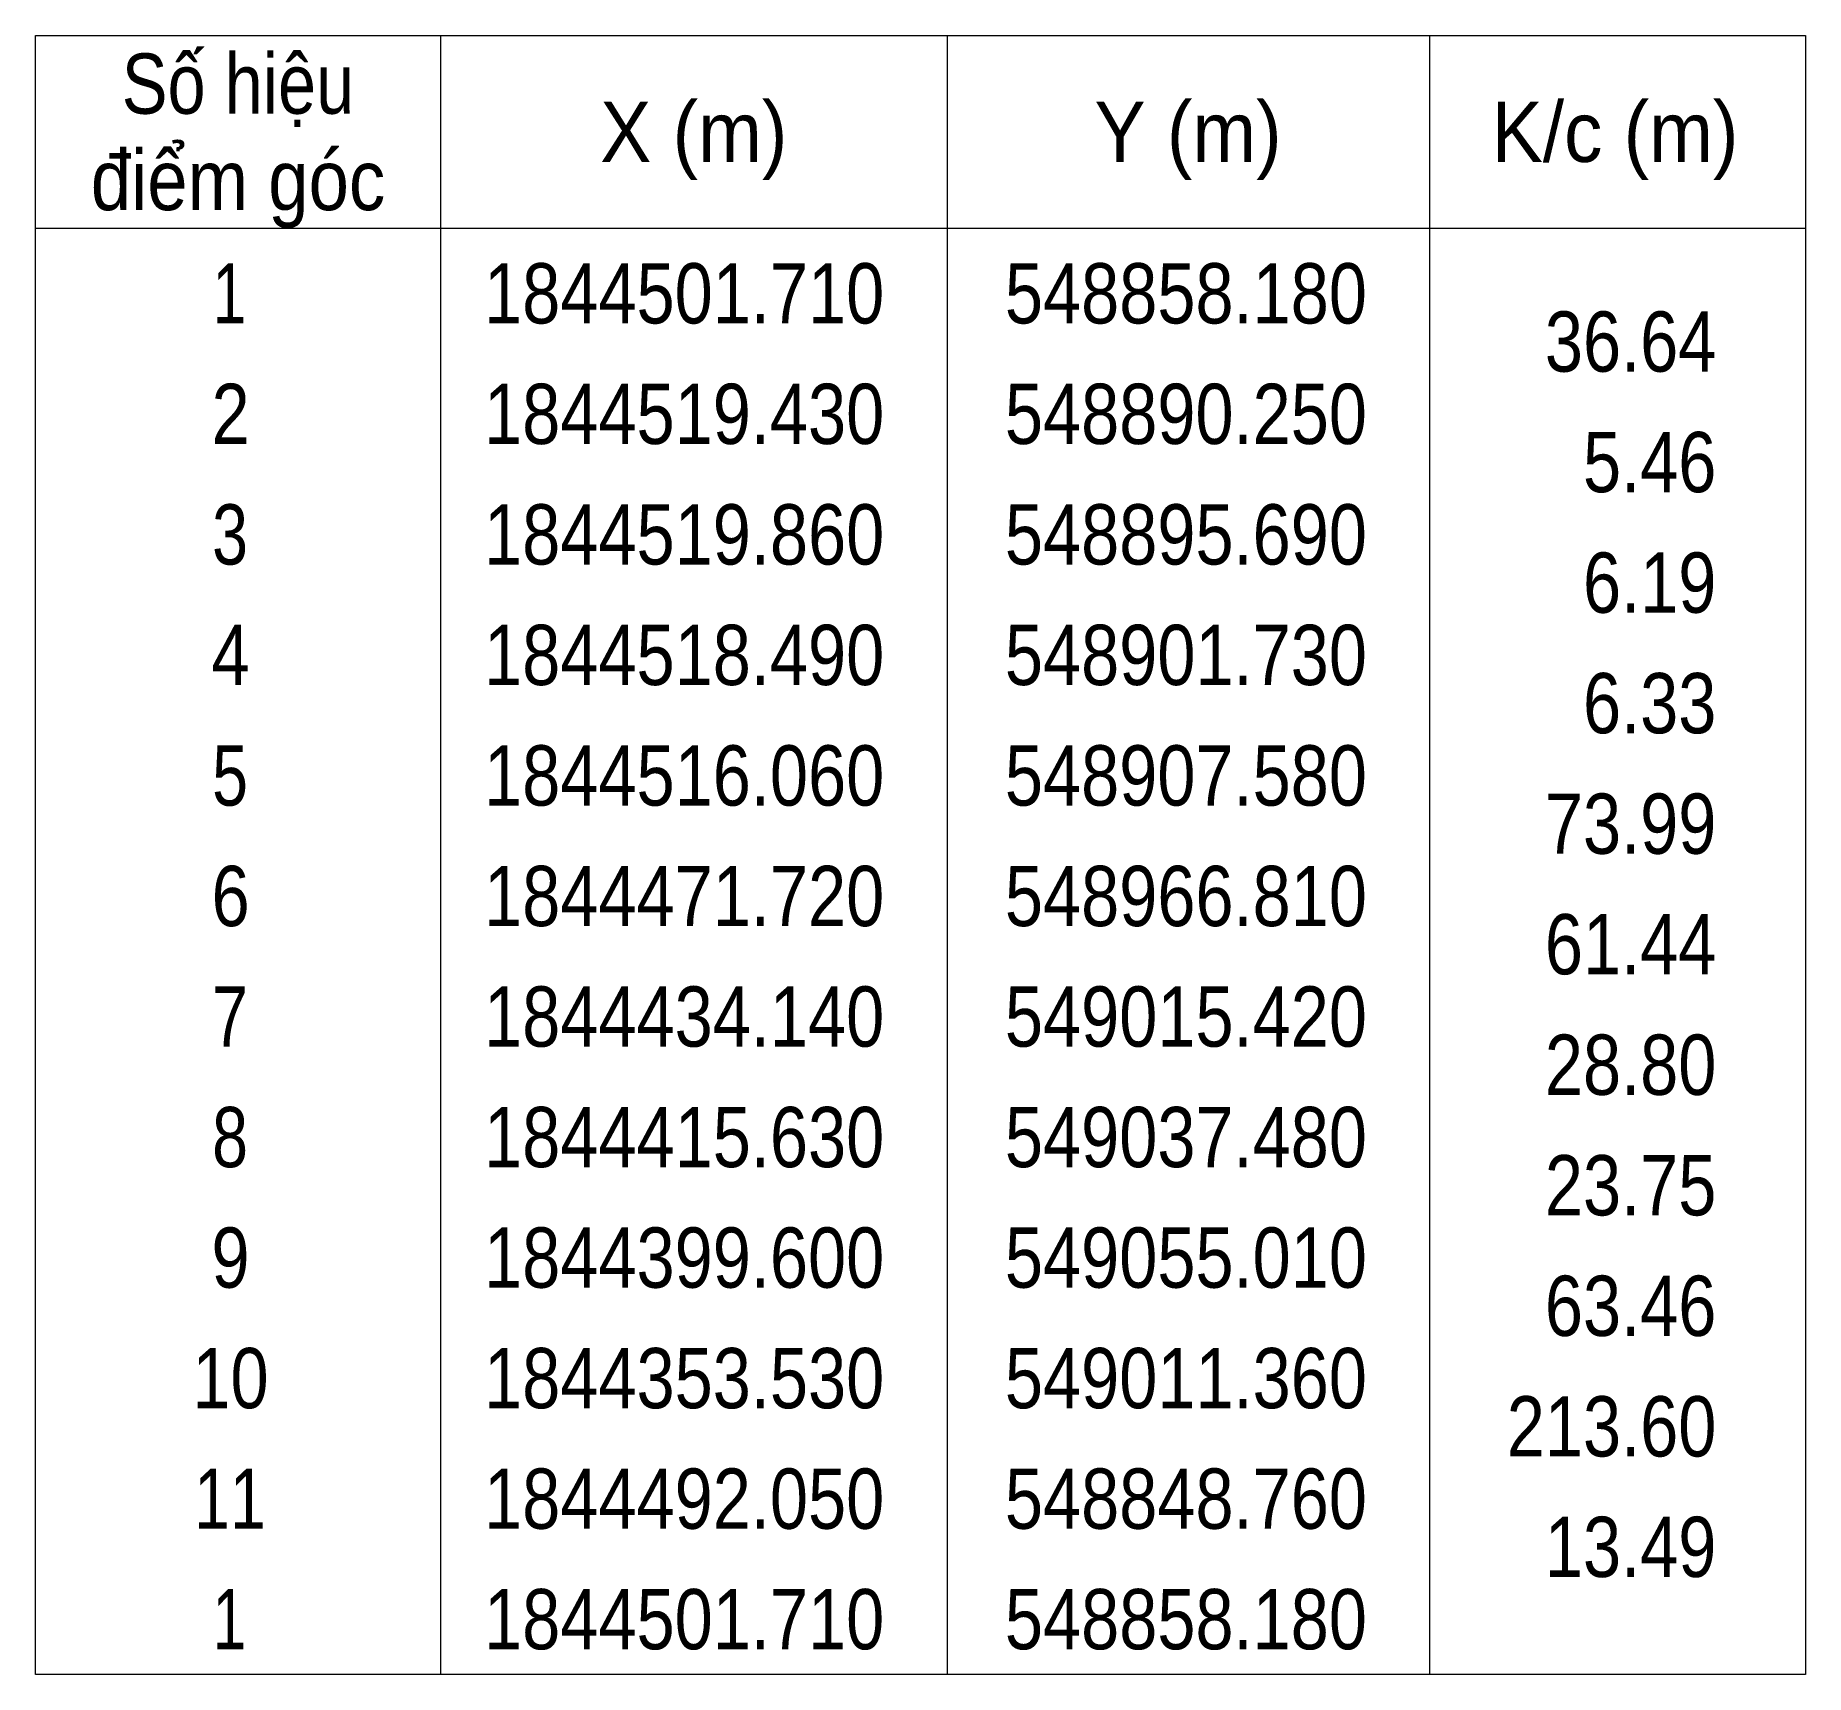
# Model space of a CAD drawing. Header units: metres. Extents: x 548452 to 551009, y 1840956 to 1844548.
# Drawn here: x 549675.3 to 549748.7, y 1843995.3 to 1844063.3 of the extents above; entities that cross this region are included whole.
import ezdxf
from ezdxf.enums import TextEntityAlignment as Align

# ---------------------------------------------------------------- set-up
doc = ezdxf.new("R2010")
doc.units = ezdxf.units.M
doc.header["$LTSCALE"] = 0.16
doc.layers.add('63', color=7, linetype='Continuous', lineweight=13)

msp = doc.modelspace()

# ---------------------------------------------------------------- texts
at = {"layer": '63'}
for s, width, p in [('Số hiệu', 0.85, (549683.7, 1844060.03)), ('X (m)', 0.95, (549702.6, 1844058.03)), ('Y (m)', 0.95, (549723.095, 1844058.03)), ('K/c (m)', 0.95, (549740.8, 1844058.03)), ('điểm góc', 0.9, (549683.7, 1844056.03)), (' 1', 0.75, (549682.995, 1844051.33)), ('1844501.710', 0.85, (549702.2, 1844051.33)), ('548858.180', 0.85, (549723.005, 1844051.33)), (' 2', 0.85, (549683, 1844046.33)), ('1844519.430', 0.85, (549702.2, 1844046.33)), ('548890.250', 0.85, (549723.005, 1844046.33)), (' 3', 0.8, (549683, 1844041.33)), ('1844519.860', 0.85, (549702.2, 1844041.33)), ('548895.690', 0.85, (549723.005, 1844041.33)), (' 4', 0.85, (549682.995, 1844036.33)), ('1844518.490', 0.85, (549702.2, 1844036.33)), ('548901.730', 0.85, (549723.005, 1844036.33)), (' 5', 0.8, (549683, 1844031.33)), ('1844516.060', 0.85, (549702.2, 1844031.33)), ('548907.580', 0.85, (549723.005, 1844031.33)), (' 6', 0.85, (549683, 1844026.33)), ('1844471.720', 0.85, (549702.2, 1844026.33)), ('548966.810', 0.85, (549723.005, 1844026.33)), (' 7', 0.8, (549683, 1844021.33)), ('1844434.140', 0.85, (549702.2, 1844021.33)), ('549015.420', 0.85, (549723.005, 1844021.33)), (' 8', 0.8, (549683, 1844016.33)), ('1844415.630', 0.85, (549702.2, 1844016.33)), ('549037.480', 0.85, (549723.005, 1844016.33)), (' 9', 0.85, (549682.995, 1844011.33)), ('1844399.600', 0.85, (549702.2, 1844011.33)), ('549055.010', 0.85, (549723.005, 1844011.33)), (' 10', 0.85, (549682.995, 1844006.33)), ('1844353.530', 0.85, (549702.2, 1844006.33)), ('549011.360', 0.85, (549723.005, 1844006.33)), (' 11', 0.8, (549682.995, 1844001.33)), ('1844492.050', 0.85, (549702.2, 1844001.33)), ('548848.760', 0.85, (549723.005, 1844001.33)), ('1844501.710', 0.85, (549702.2, 1843996.33)), ('548858.180', 0.85, (549723.005, 1843996.33)), (' 1', 0.75, (549682.995, 1843996.33))]:
    msp.add_text(s, height=2.5, dxfattribs=dict(at, width=width)).set_placement(p, align=Align.CENTER)
at = {"layer": '63', "width": 0.85}
for s, p in [('36.64', (549745, 1844049.33)), ('5.46', (549745, 1844044.33)), ('6.19', (549745, 1844039.33)), ('6.33', (549745, 1844034.33)), ('73.99', (549745, 1844029.33)), ('61.44', (549745, 1844024.33)), ('28.80', (549745, 1844019.33)), ('23.75', (549745, 1844014.33)), ('63.46', (549745, 1844009.33)), ('213.60', (549745, 1844004.33)), ('13.49', (549745, 1843999.33))]:
    msp.add_text(s, height=2.5, dxfattribs=at).set_placement(p, align=Align.RIGHT)

# ---------------------------------------------------------------- linework, layer by layer
at = {"layer": '63'}
for p, q in [((549692.1, 1844063.28), (549692.1, 1843995.28)), ((549713.1, 1844063.28), (549713.1, 1843995.28)), ((549733.1, 1844063.28), (549733.1, 1843995.28)), ((549675.3, 1844055.28), (549748.7, 1844055.28))]:
    msp.add_line(p, q, dxfattribs=at)
msp.add_lwpolyline([(549675.3, 1844063.28), (549748.7, 1844063.28), (549748.7, 1843995.28), (549675.3, 1843995.28)], close=True, dxfattribs=at)

msp.set_redraw_order([(e.dxf.handle, doc.entitydb.next_handle()) for e in msp.query("TEXT MTEXT ATTDEF DIMENSION ARC_DIMENSION")])  # texts and dimensions are drawn at this point

doc.saveas('drawing.dxf')
